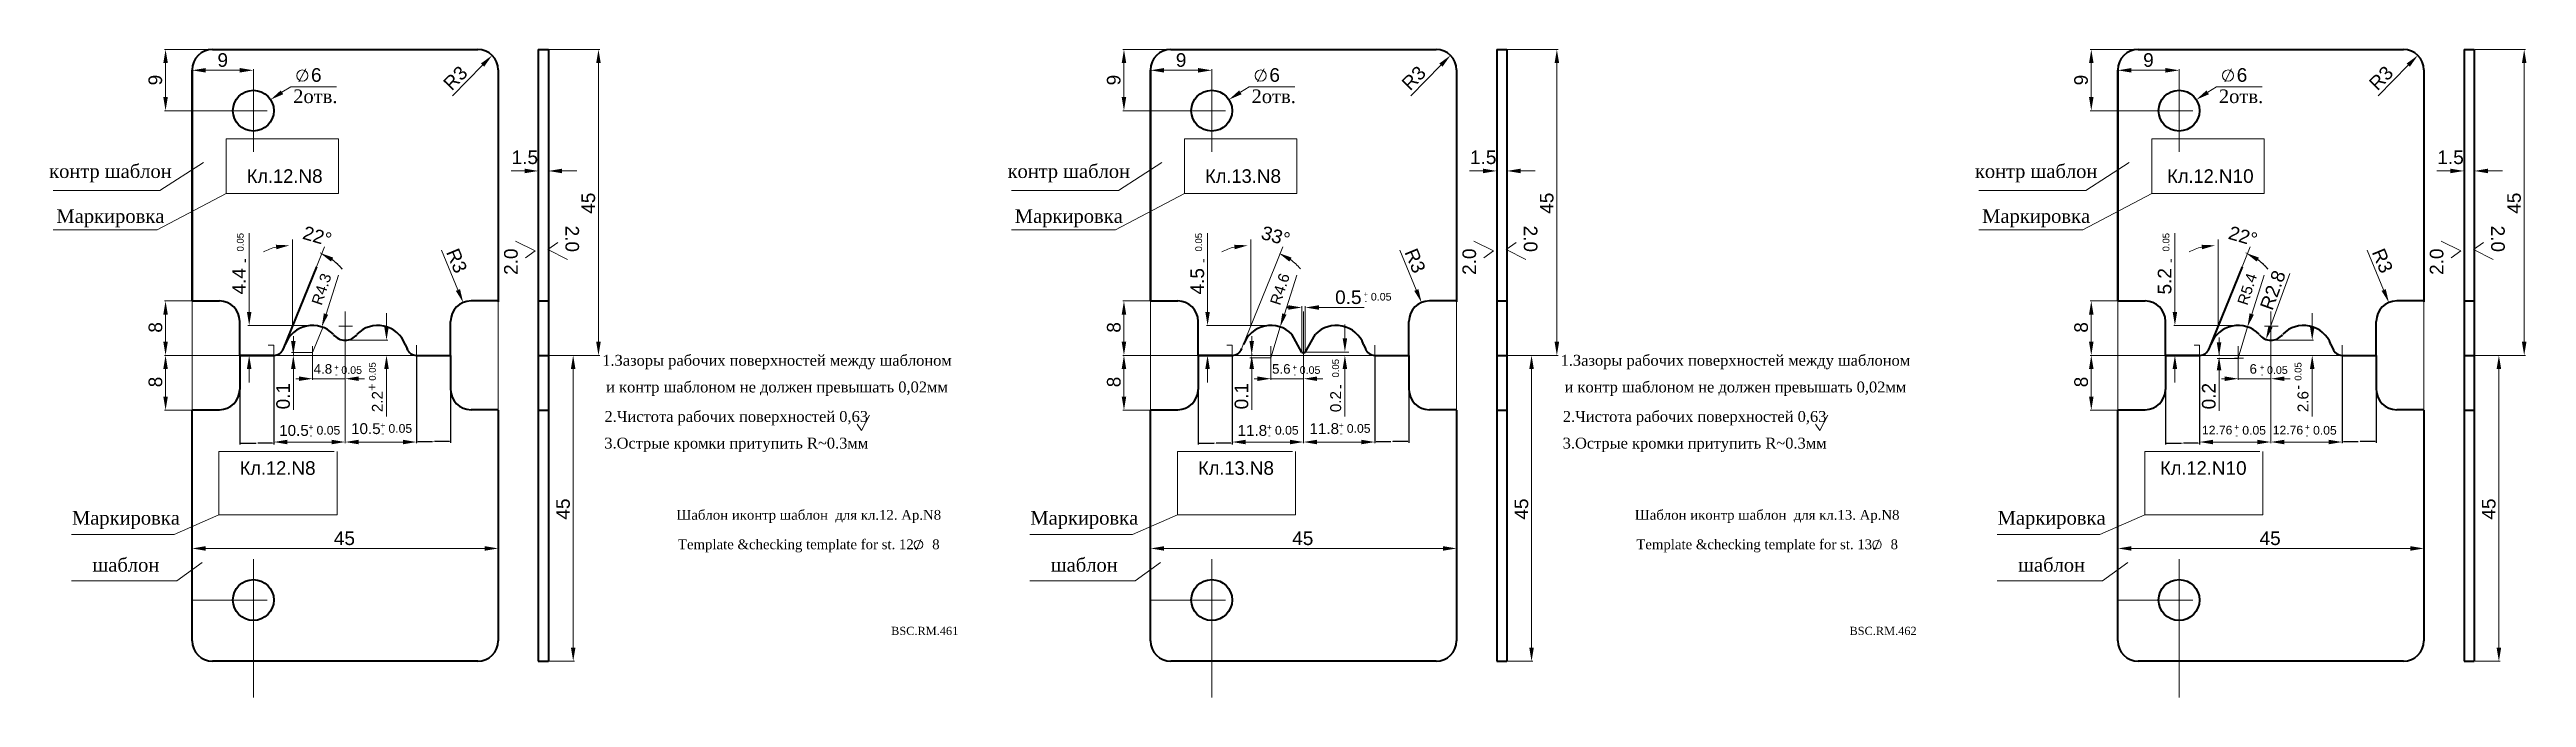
# Model space of a CAD drawing. Header units: millimetres. Extents: x 1526 to 31626, y -4643 to 9189.
# Drawn here: x 25784.5 to 26148.6, y -1146.5 to -1051.1 of the extents above; entities that cross this region are included whole.
import ezdxf

# ---------------------------------------------------------------- set-up
doc = ezdxf.new("R2010")
doc.units = ezdxf.units.MM
doc.styles.get("Standard").update_dxf_attribs({"font": 'arial.ttf'})
doc.dimstyles.get("Standard").update_dxf_attribs({"dimtxt": 0.18, "dimasz": 0.18, "dimexe": 0.18, "dimexo": 0.0625, "dimgap": 0.09, "dimtad": 0, "dimtih": 1, "dimtoh": 1, "dimdec": 4, "dimzin": 0, "dimdsep": 46, "dimtxsty": 'Standard', "dimcen": 0.09, "dimadec": 0, "dimazin": 0, "dimtfac": 1, "dimtdec": 4, "dimtofl": 0, "dimtmove": 0, "dimatfit": 3, "dimfxl": 1, "dimtolj": 1, "dimtzin": 0, "dimarcsym": 0})

msp = doc.modelspace()

# ---------------------------------------------------------------- texts
at = {"lineweight": 15}
for s, p in [('1.5', (25852.41871, -1067.97263)), ('1.5', (25993.32096, -1067.97263)), ('1.5', (26135.53987, -1067.97263)), ('45', (25826.27575, -1124.02534)), ('45', (25967.178, -1124.02534)), ('45', (26109.39691, -1124.02534))]:
    msp.add_text(s, height=2, dxfattribs=at).set_placement(p)
for s, rotation, p in [('45', 90, (25864.68395, -1075.28419)), ('45', 90, (26005.58619, -1075.28419)), ('45', 90, (26147.8051, -1075.28419)), ('R3', 292.5691608, (25842.74631, -1080.92195)), ('R3', 292.5691608, (25983.64856, -1080.92195)), ('R3', 292.5691608, (26125.86746, -1080.92195)), ('8', 90, (25801.03853, -1092.78419)), ('8', 90, (25941.94078, -1092.78419)), ('8', 90, (26084.15969, -1092.78419)), ('8', 90, (25801.03853, -1100.81544)), ('8', 90, (25941.94078, -1100.81544)), ('8', 90, (26084.15969, -1100.81544)), ('45', 90, (25860.96444, -1120.28419)), ('45', 90, (26001.86669, -1120.28419)), ('45', 90, (26144.0856, -1120.28419))]:
    msp.add_text(s, height=2, rotation=rotation, dxfattribs=at).set_placement(p)
at = {"lineweight": 15, "attachment_point": 5}
for s, insert, char_height in [('\\A1;9', (25809.94241, -1052.67733), 2), ('\\A1;9', (25950.84466, -1052.67733), 2), ('\\A1;9', (26093.06357, -1052.67733), 2), ('6', (25823.6928, -1054.881), 2), ('6', (25964.59505, -1054.881), 2), ('6', (26106.81396, -1054.881), 2), ('{\\fTimes New Roman CYR|b0|i0|c204|p18;2\\fTimes New Roman|b0|i0|c204|p18;отв.}', (25823.55562, -1058.01903), 2), ('{\\fTimes New Roman CYR|b0|i0|c204|p18;2\\fTimes New Roman|b0|i0|c204|p18;отв.}', (25964.45787, -1058.01903), 2), ('{\\fTimes New Roman CYR|b0|i0|c204|p18;2\\fTimes New Roman|b0|i0|c204|p18;отв.}', (26106.67678, -1058.01903), 2), ('{\\fTimes New Roman|b0|i0|c204|p18;контр шаблон}', (25793.4334, -1069.34427), 2), ('{\\fTxt|b0|i0|c204|p2;Кл.12.}N8', (25819.05679, -1069.75723), 2), ('{\\fTimes New Roman|b0|i0|c204|p18;контр шаблон}', (25934.33565, -1069.34427), 2), ('{\\fTxt|b0|i0|c204|p2;Кл.13.}N8', (25959.95904, -1069.75723), 2), ('{\\fTimes New Roman|b0|i0|c204|p18;контр шаблон}', (26076.55456, -1069.34427), 2), ('{\\fTxt|b0|i0|c204|p2;Кл.12.}N10', (26102.17795, -1069.75723), 2), ('{\\fTimes New Roman CYR|b0|i0|c204|p18;Маркировка}', (25793.4334, -1075.95212), 2), ('{\\fTimes New Roman CYR|b0|i0|c204|p18;Маркировка}', (25934.33565, -1075.95212), 2), ('{\\fTimes New Roman CYR|b0|i0|c204|p18;Маркировка}', (26076.55456, -1075.95212), 2), ('\\A1;0.5', (25975.428, -1087.57426), 2), ('+', (25978.01143, -1087.09343), 0.784), ('-', (25978.01143, -1088.12845), 0.784), ('0.05', (25980.26046, -1087.50127), 1.12), ('{\\fTimes New Roman|b0|i0|c204|p18;1.Зазоры рабочих поверхностей между шаблоном}', (25891.4317, -1097.10826), 1.6), ('{\\fTimes New Roman|b0|i0|c204|p18;1.Зазоры рабочих поверхностей между шаблоном}', (26032.33395, -1097.10826), 1.6), ('\\A1;4.8', (25824.67357, -1098.12293), 1.4), ('+', (25826.64902, -1097.87817), 0.784), ('-', (25826.64902, -1098.91318), 0.784), ('0.05', (25828.89804, -1098.28601), 1.12), ('5.6', (25965.57582, -1098.12293), 1.4), ('+', (25967.55127, -1097.87817), 0.784), ('-', (25967.55127, -1098.91318), 0.784), ('0.05', (25969.80029, -1098.28601), 1.12), ('6', (26108.46793, -1098.12293), 1.4), ('+', (26109.77018, -1097.87817), 0.784), ('-', (26109.77018, -1098.91318), 0.784), ('0.05', (26112.0192, -1098.28601), 1.12), ('{\\fTimes New Roman|b0|i0|c204|p18;и контр шаблоном не должен превышать 0,02мм}', (25891.4317, -1101.03167), 1.6), ('{\\fTimes New Roman|b0|i0|c204|p18;и контр шаблоном не должен превышать 0,02мм}', (26032.33395, -1101.03167), 1.6), ('\\A1;10.5', (25820.41614, -1107.17184), 1.6), ('+', (25822.90822, -1106.68093), 0.896), ('0.05', (25825.47853, -1107.14703), 1.28), ('\\A1;10.5', (25830.98478, -1106.90785), 1.6), ('+', (25833.47685, -1106.41694), 0.896), ('0.05', (25836.04716, -1106.88304), 1.28), ('{\\fTimes New Roman|b0|i0|c204|p18;2.Чистота рабочих поверхностей 0,63}', (25885.43902, -1105.36812), 1.6), ('11.8', (25961.31839, -1107.17184), 1.6), ('+', (25963.81046, -1106.68093), 0.896), ('0.05', (25966.38078, -1107.14703), 1.28), ('11.8', (25971.88703, -1106.90785), 1.6), ('+', (25974.3791, -1106.41694), 0.896), ('0.05', (25976.94941, -1106.88304), 1.28), ('{\\fTimes New Roman|b0|i0|c204|p18;2.Чистота рабочих поверхностей 0,63}', (26026.34127, -1105.36812), 1.6), ('12.76', (26103.1686, -1107.11944), 1.28), ('+', (26106.02937, -1106.68093), 0.896), ('0.05', (26108.59969, -1107.14703), 1.28), ('12.76', (26113.57247, -1107.11944), 1.28), ('+', (26116.43325, -1106.68093), 0.896), ('0.05', (26119.00356, -1107.14703), 1.28), ('-', (25822.90822, -1107.8638), 0.896), ('-', (25833.47685, -1107.59981), 0.896), ('{\\fTimes New Roman|b0|i0|c204|p18;3.Острые кромки притупить \\fTimes New Roman|b0|i0|c0|p18;R~0.3\\fTimes New Roman|b0|i0|c204|p18;мм}', (25885.43902, -1109.29153), 1.6), ('-', (25963.81046, -1107.8638), 0.896), ('-', (25974.3791, -1107.59981), 0.896), ('{\\fTimes New Roman|b0|i0|c204|p18;3.Острые кромки притупить \\fTimes New Roman|b0|i0|c0|p18;R~0.3\\fTimes New Roman|b0|i0|c204|p18;мм}', (26026.34127, -1109.29153), 1.6), ('-', (26106.02937, -1107.8638), 0.896), ('-', (26116.37211, -1107.8638), 0.896), ('{\\fTxt|b0|i0|c204|p2;Кл.12.}N8', (25818.02359, -1112.70845), 2), ('{\\fTxt|b0|i0|c204|p2;Кл.13.}N8', (25958.92584, -1112.70845), 2), ('{\\fTxt|b0|i0|c204|p2;Кл.12.}N10', (26101.14475, -1112.70845), 2), ('{\\fTimes New Roman CYR|b0|i0|c204|p18;Маркировка}', (25795.70643, -1120.34883), 2), ('{\\fTimes New Roman|b0|i0|c204|p18;Шаблон иконтр шаблон  для кл.12. Ар.\\fTimes New Roman|b0|i0|c0|p18;N\\fTimes New Roman|b0|i0|c204|p18;8}', (25896.1013, -1119.81898), 1.44), ('{\\fTimes New Roman CYR|b0|i0|c204|p18;Маркировка}', (25936.60868, -1120.34883), 2), ('{\\fTimes New Roman|b0|i0|c204|p18;Шаблон иконтр шаблон  для кл.13. Ар.\\fTimes New Roman|b0|i0|c0|p18;N\\fTimes New Roman|b0|i0|c204|p18;8}', (26037.00355, -1119.81898), 1.44), ('{\\fTimes New Roman CYR|b0|i0|c204|p18;Маркировка}', (26078.82759, -1120.34883), 2), ('{\\fTimes New Roman|b0|i0|c0|p18;Template &checking template for st. 12.    8}', (25896.1013, -1124.15543), 1.44), ('{\\fTimes New Roman|b0|i0|c0|p18;Template &checking template for st. 13.    8}', (26037.00355, -1124.15543), 1.44), ('{\\fTimes New Roman|b0|i0|c204|p18;шаблон}', (25795.70643, -1126.95669), 2), ('{\\fTimes New Roman|b0|i0|c204|p18;шаблон}', (25936.60868, -1126.95669), 2), ('{\\fTimes New Roman|b0|i0|c204|p18;шаблон}', (26078.82759, -1126.95669), 2), ('{\\fTimes New Roman|b0|i0|c0|p18;BSC.RM.461}', (25913.14742, -1136.66635), 1.2), ('{\\fTimes New Roman|b0|i0|c0|p18;BSC.RM.462}', (26054.04967, -1136.66635), 1.2)]:
    msp.add_mtext(s, dxfattribs=dict(at, insert=insert, char_height=char_height))
for s, insert, char_height, rotation in [('\\A1;9', (25800.03853, -1055.61753), 2, 90), ('\\A1;R3', (25844.15155, -1055.32085), 2, 45.4314381), ('\\A1;9', (25940.94078, -1055.61753), 2, 90), ('\\A1;R3', (25985.0538, -1055.32085), 2, 45.4314381), ('\\A1;9', (26083.15969, -1055.61753), 2, 90), ('\\A1;R3', (26127.27271, -1055.32085), 2, 45.4314381), ('\\A1;22°', (25823.84983, -1078.56516), 2, 343.9293277), ('2.0', (25861.30979, -1078.96967), 2, 270), ('33°', (25964.75208, -1078.56516), 2, 344), ('2.0', (26002.21204, -1078.96967), 2, 270), ('\\A1;22°', (26106.97099, -1078.56516), 2, 343.9293277), ('2.0', (26144.43094, -1078.96967), 2, 270), ('0.05', (25812.52805, -1079.47282), 1, 90), ('2.0', (25852.32019, -1082.33608), 2, 90), ('0.05', (25953.4303, -1079.47282), 1, 90), ('2.0', (25993.22244, -1082.33608), 2, 90), ('0.05', (26095.64921, -1079.47282), 1, 90), ('2.0', (26135.44135, -1082.33608), 2, 90), ('\\A1;4.4', (25812.33034, -1085.21753), 2, 90), ('-', (25813.10489, -1082.18848), 1.4, 90), ('\\A1;R4.3', (25824.46718, -1086.3769), 1.6, 71.6491512), ('4.5', (25953.23259, -1085.21753), 2, 90), ('-', (25954.00714, -1082.18848), 1.4, 90), ('R4.6', (25965.36943, -1086.3769), 1.6, 72), ('5.2', (26095.4515, -1085.21753), 2, 90), ('-', (26096.22605, -1082.18848), 1.4, 90), ('R5.4', (26107.58833, -1086.3769), 1.6, 72), ('R2.8', (26111.35875, -1086.52338), 2, 70), ('0.05', (25831.94772, -1098.48597), 1, 90), ('0.05', (25973.56199, -1098.01421), 1, 90), ('0.05', (26115.06887, -1098.48597), 1, 90), ('\\A1;0.1', (25818.82446, -1102.11753), 2, 90), ('+', (25831.86442, -1100.80539), 1.4, 90), ('\\A1;2.2', (25832.67399, -1102.92209), 1.6, 90), ('\\A1;0.1', (25959.72671, -1102.11753), 2, 90), ('0.2', (25973.57624, -1102.92209), 1.6, 90), ('-', (25974.13883, -1100.72987), 1.4, 90), ('0.2', (26101.94562, -1102.11753), 2, 90), ('2.6', (26115.79515, -1102.92209), 1.6, 90), ('-', (26114.98558, -1100.80539), 1.4, 90)]:
    msp.add_mtext(s, dxfattribs=dict(at, insert=insert, char_height=char_height, rotation=rotation))

# ---------------------------------------------------------------- blocks, each defined once
blk = doc.blocks.new('*D2280')
at = {"color": 0, "lineweight": -2, "transparency": 16777216}
for p, q in [((25817.44, -1096.24), (25817.44, -1109.23)), ((25812.44, -1101.24), (25812.44, -1109.23)), ((25812.62, -1109.05), (25814.79, -1109.05)), ((25817.26, -1109.05), (25815.09, -1109.05))]:
    blk.add_line(p, q, dxfattribs=at)
at = {"color": 0, "transparency": 16777216}
for points in [[(25812.62, -1109.02), (25812.62, -1109.08), (25812.44, -1109.05)], [(25817.26, -1109.02), (25817.26, -1109.08), (25817.44, -1109.05)]]:
    blk.add_solid(points, dxfattribs=at)
at = {"layer": 'Defpoints', "color": 0, "transparency": 16777216}
for p in [(25817.44, -1096.18), (25812.44, -1101.18), (25817.44, -1109.05)]:
    blk.add_point(p, dxfattribs=at)
at = {"color": 0, "lineweight": 15, "transparency": 16777216, "insert": (25814.94, -1109.05), "char_height": 0.18, "attachment_point": 5}
blk.add_mtext('\\A1;5', dxfattribs=at)
blk = doc.blocks.new('*D2281')
at = {"color": 0, "lineweight": -2, "transparency": 16777216}
for p, q in [((25838.43, -1096.24), (25838.43, -1108.97)), ((25843.44, -1096.18), (25843.44, -1108.97)), ((25838.61, -1108.79), (25840.78, -1108.79)), ((25843.26, -1108.79), (25841.08, -1108.79))]:
    blk.add_line(p, q, dxfattribs=at)
at = {"color": 0, "transparency": 16777216}
for points in [[(25838.61, -1108.76), (25838.61, -1108.82), (25838.43, -1108.79)], [(25843.26, -1108.76), (25843.26, -1108.82), (25843.44, -1108.79)]]:
    blk.add_solid(points, dxfattribs=at)
at = {"layer": 'Defpoints', "color": 0, "transparency": 16777216}
for p in [(25843.44, -1096.12), (25838.43, -1096.18), (25843.44, -1108.79)]:
    blk.add_point(p, dxfattribs=at)
at = {"color": 0, "lineweight": 15, "transparency": 16777216, "insert": (25840.93, -1108.79), "char_height": 0.18, "attachment_point": 5}
blk.add_mtext('\\A1;5', dxfattribs=at)
blk = doc.blocks.new('*D2282')
at = {"color": 0, "lineweight": -2, "transparency": 16777216}
for p, q in [((25979.33, -1096.24), (25979.33, -1108.97)), ((25984.34, -1096.18), (25984.34, -1108.97)), ((25979.51, -1108.79), (25981.69, -1108.79)), ((25984.16, -1108.79), (25981.99, -1108.79))]:
    blk.add_line(p, q, dxfattribs=at)
at = {"color": 0, "transparency": 16777216}
for points in [[(25979.51, -1108.76), (25979.51, -1108.82), (25979.33, -1108.79)], [(25984.16, -1108.76), (25984.16, -1108.82), (25984.34, -1108.79)]]:
    blk.add_solid(points, dxfattribs=at)
at = {"layer": 'Defpoints', "color": 0, "transparency": 16777216}
for p in [(25984.34, -1096.12), (25979.33, -1096.18), (25984.34, -1108.79)]:
    blk.add_point(p, dxfattribs=at)
at = {"color": 0, "lineweight": 15, "transparency": 16777216, "insert": (25981.84, -1108.79), "char_height": 0.18, "attachment_point": 5}
blk.add_mtext('\\A1;5', dxfattribs=at)
blk = doc.blocks.new('*D2283')
at = {"color": 0, "lineweight": -2, "transparency": 16777216}
for p, q in [((25958.34, -1096.24), (25958.34, -1109.23)), ((25953.34, -1101.24), (25953.34, -1109.23)), ((25953.52, -1109.05), (25955.69, -1109.05)), ((25958.16, -1109.05), (25955.99, -1109.05))]:
    blk.add_line(p, q, dxfattribs=at)
at = {"color": 0, "transparency": 16777216}
for points in [[(25953.52, -1109.02), (25953.52, -1109.08), (25953.34, -1109.05)], [(25958.16, -1109.02), (25958.16, -1109.08), (25958.34, -1109.05)]]:
    blk.add_solid(points, dxfattribs=at)
at = {"layer": 'Defpoints', "color": 0, "transparency": 16777216}
for p in [(25958.34, -1096.18), (25953.34, -1101.18), (25958.34, -1109.05)]:
    blk.add_point(p, dxfattribs=at)
at = {"color": 0, "lineweight": 15, "transparency": 16777216, "insert": (25955.84, -1109.05), "char_height": 0.18, "attachment_point": 5}
blk.add_mtext('\\A1;5', dxfattribs=at)
blk = doc.blocks.new('*D2284')
at = {"color": 0, "lineweight": -2, "transparency": 16777216}
for p, q in [((26121.55, -1096.24), (26121.55, -1108.97)), ((26126.56, -1096.18), (26126.56, -1108.97)), ((26121.73, -1108.79), (26123.91, -1108.79)), ((26126.38, -1108.79), (26124.21, -1108.79))]:
    blk.add_line(p, q, dxfattribs=at)
at = {"color": 0, "transparency": 16777216}
for points in [[(26121.73, -1108.76), (26121.73, -1108.82), (26121.55, -1108.79)], [(26126.38, -1108.76), (26126.38, -1108.82), (26126.56, -1108.79)]]:
    blk.add_solid(points, dxfattribs=at)
at = {"layer": 'Defpoints', "color": 0, "transparency": 16777216}
for p in [(26126.56, -1096.12), (26121.55, -1096.18), (26126.56, -1108.79)]:
    blk.add_point(p, dxfattribs=at)
at = {"color": 0, "lineweight": 15, "transparency": 16777216, "insert": (26124.06, -1108.79), "char_height": 0.18, "attachment_point": 5}
blk.add_mtext('\\A1;5', dxfattribs=at)
blk = doc.blocks.new('*D2285')
at = {"color": 0, "lineweight": -2, "transparency": 16777216}
for p, q in [((26100.56, -1096.24), (26100.56, -1109.23)), ((26095.56, -1101.24), (26095.56, -1109.23)), ((26095.74, -1109.05), (26097.91, -1109.05)), ((26100.38, -1109.05), (26098.21, -1109.05))]:
    blk.add_line(p, q, dxfattribs=at)
at = {"color": 0, "transparency": 16777216}
for points in [[(26095.74, -1109.02), (26095.74, -1109.08), (26095.56, -1109.05)], [(26100.38, -1109.02), (26100.38, -1109.08), (26100.56, -1109.05)]]:
    blk.add_solid(points, dxfattribs=at)
at = {"layer": 'Defpoints', "color": 0, "transparency": 16777216}
for p in [(26100.56, -1096.18), (26095.56, -1101.18), (26100.56, -1109.05)]:
    blk.add_point(p, dxfattribs=at)
at = {"color": 0, "lineweight": 15, "transparency": 16777216, "insert": (26098.06, -1109.05), "char_height": 0.18, "attachment_point": 5}
blk.add_mtext('\\A1;5', dxfattribs=at)

# ---------------------------------------------------------------- dimensions: what is measured, and where the dimension line sits
at = {"lineweight": 15}
for base, p1, p2, picture, middle in [((25843.44241, -1108.78703), (25838.42613, -1096.17994), (25843.44241, -1096.11753), '*D2281', (25840.93427, -1108.78703)), ((25984.34466, -1108.78703), (25979.32838, -1096.17994), (25984.34466, -1096.11753), '*D2282', (25981.83652, -1108.78703)), ((26126.56357, -1108.78703), (26121.54729, -1096.17994), (26126.56357, -1096.11753), '*D2284', (26124.05543, -1108.78703)), ((25817.44241, -1109.0486), (25812.44241, -1101.18003), (25817.44241, -1096.18003), '*D2280', (25814.94241, -1109.0486)), ((25958.34466, -1109.0486), (25953.34466, -1101.18003), (25958.34466, -1096.18003), '*D2283', (25955.84466, -1109.0486)), ((26100.56357, -1109.0486), (26095.56357, -1101.18003), (26100.56357, -1096.18003), '*D2285', (26098.06357, -1109.0486))]:
    dim = msp.add_linear_dim(base=base, p1=p1, p2=p2, dimstyle='Standard', override={"dimdec": 0}, dxfattribs=at)
    dim.commit()
    dim.dimension.update_dxf_attribs({"geometry": picture, "text_midpoint": middle})

# ---------------------------------------------------------------- linework, layer by layer
at = {"lineweight": 15}
for p, q in [((25814.37991, -1051.11753), (25801.35853, -1051.11753)), ((25857.90239, -1051.11753), (25865.36395, -1051.11753)), ((25955.28216, -1051.11753), (25942.26078, -1051.11753)), ((25998.80464, -1051.11753), (26006.26619, -1051.11753)), ((26097.50107, -1051.11753), (26084.47969, -1051.11753)), ((26141.02355, -1051.11753), (26148.4851, -1051.11753)), ((25801.53853, -1058.11753), (25801.53853, -1053.11753)), ((25805.44241, -1065.48323), (25805.44241, -1053.99733)), ((25812.44241, -1054.17733), (25807.44241, -1054.17733)), ((25814.44241, -1065.48323), (25814.44241, -1053.99733)), ((25814.44241, -1065.54573), (25814.44241, -1053.99733)), ((25822.14431, -1053.95804), (25821.1534, -1055.8622)), ((25843.69968, -1057.91705), (25848.14418, -1053.40512)), ((25865.18395, -1053.11753), (25865.18395, -1094.11753)), ((25942.44078, -1058.11753), (25942.44078, -1053.11753)), ((25946.34466, -1065.48323), (25946.34466, -1053.99733)), ((25953.34466, -1054.17733), (25948.34466, -1054.17733)), ((25955.34466, -1065.54573), (25955.34466, -1053.99733)), ((25955.34466, -1065.48323), (25955.34466, -1053.99733)), ((25963.04656, -1053.95804), (25962.05565, -1055.8622)), ((25984.60193, -1057.91705), (25989.04643, -1053.40512)), ((26006.08619, -1053.11753), (26006.08619, -1094.11753)), ((26084.65969, -1058.11753), (26084.65969, -1053.11753)), ((26088.56357, -1065.48323), (26088.56357, -1053.99733)), ((26095.56357, -1054.17733), (26090.56357, -1054.17733)), ((26097.56357, -1065.54573), (26097.56357, -1053.99733)), ((26097.56357, -1065.48323), (26097.56357, -1053.99733)), ((26105.26547, -1053.95804), (26104.27456, -1055.8622)), ((26126.82084, -1057.91705), (26131.26533, -1053.40512)), ((26148.3051, -1053.11753), (26148.3051, -1094.11753)), ((25814.44241, -1062.11753), (25814.44241, -1058.11753)), ((25819.93559, -1056.59603), (25818.65173, -1057.41907)), ((25819.9034, -1056.59603), (25826.48882, -1056.59603)), ((25820.34283, -1056.59603), (25826.67177, -1056.59603)), ((25955.34466, -1062.11753), (25955.34466, -1058.11753)), ((25960.83784, -1056.59603), (25959.55398, -1057.41907)), ((25960.80565, -1056.59603), (25967.39107, -1056.59603)), ((25961.24508, -1056.59603), (25967.57402, -1056.59603)), ((26097.56357, -1062.11753), (26097.56357, -1058.11753)), ((26103.05674, -1056.59603), (26101.77289, -1057.41907)), ((26103.02455, -1056.59603), (26109.60998, -1056.59603)), ((26103.46399, -1056.59603), (26109.79293, -1056.59603)), ((25814.37991, -1060.11753), (25801.35853, -1060.11753)), ((25808.44241, -1060.11753), (25802.54007, -1060.11753)), ((25805.44241, -1060.11753), (25814.44241, -1060.11753)), ((25808.44241, -1060.11753), (25816.45385, -1060.11753)), ((25812.44241, -1060.11753), (25816.44241, -1060.11753)), ((25814.44241, -1060.11753), (25814.44241, -1066.15413)), ((25955.28216, -1060.11753), (25942.26078, -1060.11753)), ((25949.34466, -1060.11753), (25943.44232, -1060.11753)), ((25946.34466, -1060.11753), (25955.34466, -1060.11753)), ((25949.34466, -1060.11753), (25957.3561, -1060.11753)), ((25953.34466, -1060.11753), (25957.34466, -1060.11753)), ((25955.34466, -1060.11753), (25955.34466, -1066.15413)), ((26097.50107, -1060.11753), (26084.47969, -1060.11753)), ((26091.56357, -1060.11753), (26085.66122, -1060.11753)), ((26088.56357, -1060.11753), (26097.56357, -1060.11753)), ((26091.56357, -1060.11753), (26099.57501, -1060.11753)), ((26095.56357, -1060.11753), (26099.56357, -1060.11753)), ((26097.56357, -1060.11753), (26097.56357, -1066.15413)), ((25810.42416, -1064.23633), (25810.42416, -1072.28975)), ((25825.92223, -1064.23633), (25810.42416, -1064.23633)), ((25825.92223, -1064.23633), (25826.95543, -1064.23633)), ((25826.95543, -1072.28975), (25826.95543, -1064.23633)), ((25966.82448, -1064.23633), (25951.32641, -1064.23633)), ((25951.32641, -1064.23633), (25951.32641, -1072.28975)), ((25966.82448, -1064.23633), (25967.85768, -1064.23633)), ((25967.85768, -1072.28975), (25967.85768, -1064.23633)), ((26109.04339, -1064.23633), (26093.54531, -1064.23633)), ((26093.54531, -1064.23633), (26093.54531, -1072.28975)), ((26109.04339, -1064.23633), (26110.07658, -1064.23633)), ((26110.07658, -1072.28975), (26110.07658, -1064.23633)), ((25807.11793, -1067.74678), (25800.71197, -1071.87671)), ((25854.33989, -1068.98582), (25852.33989, -1068.98582)), ((25856.33989, -1071.0852), (25856.33989, -1068.80582)), ((25857.83989, -1071.0852), (25857.83989, -1068.80582)), ((25859.83989, -1068.98582), (25862.00656, -1068.98582)), ((25948.02018, -1067.74678), (25941.61422, -1071.87671)), ((25995.24214, -1068.98582), (25993.24214, -1068.98582)), ((25997.24214, -1071.0852), (25997.24214, -1068.80582)), ((25998.74214, -1071.0852), (25998.74214, -1068.80582)), ((26000.74214, -1068.98582), (26002.90881, -1068.98582)), ((26090.23909, -1067.74678), (26083.83313, -1071.87671)), ((26137.46105, -1068.98582), (26135.46105, -1068.98582)), ((26139.46105, -1071.0852), (26139.46105, -1068.80582)), ((26140.96105, -1071.0852), (26140.96105, -1068.80582)), ((26142.96105, -1068.98582), (26145.12772, -1068.98582)), ((25800.71197, -1071.87671), (25785.00726, -1071.87671)), ((25810.42416, -1072.28975), (25800.2987, -1077.65864)), ((25810.42416, -1072.28975), (25826.95543, -1072.28975)), ((25941.61422, -1071.87671), (25925.90951, -1071.87671)), ((25951.32641, -1072.28975), (25941.20095, -1077.65864)), ((25951.32641, -1072.28975), (25967.85768, -1072.28975)), ((26083.83313, -1071.87671), (26068.12842, -1071.87671)), ((26093.54531, -1072.28975), (26083.41985, -1077.65864)), ((26093.54531, -1072.28975), (26110.07658, -1072.28975)), ((25800.2987, -1077.65864), (25785.00726, -1077.65864)), ((25941.20095, -1077.65864), (25925.90951, -1077.65864)), ((26083.41985, -1077.65864), (26068.12842, -1077.65864)), ((25813.83034, -1082.71753), (25813.83034, -1078.13357)), ((25820.20852, -1082.39088), (25820.20852, -1079.05769)), ((25823.72721, -1083.07387), (25824.89964, -1080.172)), ((25842.0927, -1080.65214), (25844.52342, -1086.50044)), ((25855.88516, -1080.75613), (25852.99419, -1079.30966)), ((25854.43968, -1081.78933), (25855.88516, -1080.75613)), ((25859.19031, -1079.51642), (25857.74482, -1080.54961)), ((25857.74482, -1080.54961), (25860.63579, -1081.99609)), ((25954.73259, -1082.71753), (25954.73259, -1078.13357)), ((25961.11077, -1082.39088), (25961.11077, -1079.05769)), ((25964.62946, -1083.07387), (25965.80189, -1080.172)), ((25982.99495, -1080.65214), (25985.42567, -1086.50044)), ((25996.78741, -1080.75613), (25993.89644, -1079.30966)), ((25995.34192, -1081.78933), (25996.78741, -1080.75613)), ((26000.09255, -1079.51642), (25998.64707, -1080.54961)), ((25998.64707, -1080.54961), (26001.53804, -1081.99609)), ((26096.9515, -1082.71753), (26096.9515, -1078.13357)), ((26103.32967, -1082.39088), (26103.32967, -1079.05769)), ((26106.84836, -1083.07387), (26108.0208, -1080.172)), ((26125.21386, -1080.65214), (26127.64458, -1086.50044)), ((26139.00632, -1080.75613), (26136.11535, -1079.30966)), ((26137.56083, -1081.78933), (26139.00632, -1080.75613)), ((26142.31146, -1079.51642), (26140.86598, -1080.54961)), ((26140.86598, -1080.54961), (26143.75695, -1081.99609)), ((25813.83034, -1089.71753), (25813.83034, -1082.71753)), ((25820.20852, -1091.78294), (25820.20852, -1082.39088)), ((25826.94226, -1084.33832), (25825.12587, -1090.03791)), ((25954.73259, -1089.71753), (25954.73259, -1082.71753)), ((25964.62946, -1083.07387), (25959.74278, -1095.16881)), ((25961.11077, -1091.78294), (25961.11077, -1082.39088)), ((25967.84451, -1084.33832), (25966.02812, -1090.03791)), ((26096.9515, -1089.71753), (26096.9515, -1082.71753)), ((26103.32967, -1091.78294), (26103.32967, -1082.39088)), ((26110.06342, -1084.33832), (26108.24703, -1090.03791)), ((26113.84584, -1084.05514), (26111.0132, -1091.89227)), ((25805.37991, -1088.11753), (25801.35853, -1088.11753)), ((25805.44241, -1088.11753), (25805.44241, -1104.18003)), ((25826.48693, -1086.59428), (25826.48693, -1086.59428)), ((25850.44241, -1088.11753), (25850.44241, -1104.11753)), ((25946.28216, -1088.11753), (25942.26078, -1088.11753)), ((25946.34466, -1088.11753), (25946.34466, -1104.18003)), ((25967.38918, -1086.59428), (25967.38918, -1086.59428)), ((25991.34466, -1088.11753), (25991.34466, -1104.11753)), ((26088.50107, -1088.11753), (26084.47969, -1088.11753)), ((26088.56357, -1088.11753), (26088.56357, -1104.18003)), ((26109.60809, -1086.59428), (26109.60809, -1086.59428)), ((26133.56357, -1088.11753), (26133.56357, -1104.11753)), ((25801.53853, -1090.11753), (25801.53853, -1094.11753)), ((25823.07991, -1091.71753), (25813.65034, -1091.71753)), ((25824.67245, -1091.99895), (25823.14241, -1095.71753)), ((25827.94241, -1091.81753), (25827.00833, -1091.81753)), ((25827.00833, -1091.81753), (25829.03464, -1091.81753)), ((25827.94241, -1089.67579), (25827.94241, -1096.11753)), ((25827.94241, -1096.11753), (25827.94241, -1091.81753)), ((25834.02163, -1091.89747), (25834.02163, -1089.89747)), ((25942.44078, -1090.11753), (25942.44078, -1094.11753)), ((25963.98216, -1091.71753), (25954.55259, -1091.71753)), ((25965.39845, -1091.9362), (25964.04466, -1096.48655)), ((25968.59466, -1095.63166), (25968.59466, -1088.89426)), ((25968.84466, -1089.67579), (25968.84466, -1096.11753)), ((25968.84466, -1096.11753), (25968.84466, -1091.81753)), ((25969.09466, -1095.63166), (25969.09466, -1088.89426)), ((25971.09466, -1089.07426), (25977.76133, -1089.07426)), ((25974.92388, -1093.59814), (25974.92388, -1091.59814)), ((26084.65969, -1090.11753), (26084.65969, -1094.11753)), ((26106.20107, -1091.71753), (26096.7715, -1091.71753)), ((26107.61736, -1091.9362), (26106.26357, -1096.5132)), ((26110.12949, -1091.81753), (26112.15579, -1091.81753)), ((26111.06357, -1091.81753), (26110.12949, -1091.81753)), ((26111.06357, -1089.67579), (26111.06357, -1096.11753)), ((26111.06357, -1096.11753), (26111.06357, -1091.81753)), ((26117.14279, -1091.89747), (26117.14279, -1089.89747)), ((25805.37991, -1096.11753), (25801.35853, -1096.11753)), ((25812.37991, -1096.11753), (25801.35853, -1096.11753)), ((25823.07991, -1096.11753), (25813.65034, -1096.11753)), ((25817.44241, -1094.61753), (25816.64251, -1094.61753)), ((25817.44241, -1096.11753), (25817.44241, -1094.61753)), ((25817.44241, -1096.11753), (25838.44241, -1096.11753)), ((25827.94241, -1096.11753), (25817.44241, -1096.11753)), ((25817.44241, -1096.11753), (25817.44241, -1099.36869)), ((25823.14241, -1095.71753), (25820.04251, -1095.71753)), ((25823.07991, -1096.11753), (25820.14446, -1096.11753)), ((25820.32446, -1094.01753), (25820.32446, -1093.31331)), ((25820.33348, -1096.14282), (25820.33348, -1095.82464)), ((25823.14241, -1096.11753), (25823.14241, -1094.75125)), ((25823.14241, -1097.01753), (25823.14241, -1095.01753)), ((25823.14241, -1096.11753), (25823.14241, -1095.71753)), ((25823.14241, -1096.11753), (25823.14241, -1096.01753)), ((25823.14241, -1096.08003), (25823.14241, -1099.7344)), ((25827.94241, -1096.11753), (25823.14241, -1096.11753)), ((25823.14241, -1096.11753), (25823.14241, -1097.02923)), ((25825.94241, -1096.11753), (25829.94241, -1096.11753)), ((25827.94241, -1098.11753), (25827.94241, -1094.11753)), ((25827.94241, -1096.11753), (25827.94241, -1096.01753)), ((25827.94241, -1096.08003), (25827.94241, -1109.0486)), ((25827.94241, -1096.11753), (25827.94241, -1096.11753)), ((25827.94241, -1096.11753), (25838.44241, -1096.11753)), ((25827.94241, -1096.11753), (25827.94241, -1096.21753)), ((25828.00491, -1093.89747), (25834.20163, -1093.89747)), ((25828.00491, -1096.11753), (25834.20163, -1096.11753)), ((25838.44241, -1096.11753), (25838.44241, -1094.61753)), ((25838.44241, -1096.11753), (25838.44241, -1098.86585)), ((25857.90239, -1096.11753), (25861.64444, -1096.11753)), ((25857.96489, -1096.11753), (25865.36395, -1096.11753)), ((25953.28216, -1096.11753), (25942.26078, -1096.11753)), ((25946.28216, -1096.11753), (25942.26078, -1096.11753)), ((25963.98216, -1096.11753), (25954.55259, -1096.11753)), ((25958.34466, -1094.61753), (25957.54476, -1094.61753)), ((25958.34466, -1096.11753), (25958.34466, -1094.61753)), ((25958.34466, -1096.11753), (25958.34466, -1099.36869)), ((25968.84466, -1096.11753), (25958.34466, -1096.11753)), ((25958.34466, -1096.11753), (25979.34466, -1096.11753)), ((25963.98216, -1096.11753), (25961.04671, -1096.11753)), ((25961.22671, -1094.01753), (25961.22671, -1093.31331)), ((25961.23573, -1096.14282), (25961.23573, -1095.82464)), ((25964.04466, -1096.11753), (25964.04466, -1094.75125)), ((25964.04466, -1097.01753), (25964.04466, -1095.01753)), ((25964.04466, -1096.11753), (25964.04466, -1095.71753)), ((25964.04466, -1096.11753), (25964.04466, -1096.01753)), ((25964.04466, -1096.08003), (25964.04466, -1099.7344)), ((25964.04466, -1096.11753), (25964.04466, -1097.02923)), ((25968.84466, -1096.11753), (25964.04466, -1096.11753)), ((25966.84466, -1096.11753), (25970.84466, -1096.11753)), ((25968.59466, -1095.69416), (25969.09466, -1095.69416)), ((25968.84466, -1095.69416), (25968.59466, -1095.69416)), ((25968.84466, -1098.11753), (25968.84466, -1094.11753)), ((25968.84466, -1095.69416), (25969.09466, -1095.69416)), ((25968.84466, -1096.11753), (25968.84466, -1096.01753)), ((25968.84466, -1096.08003), (25968.84466, -1109.0486)), ((25968.84466, -1096.11753), (25968.84466, -1096.21753)), ((25968.84466, -1096.11753), (25968.84466, -1096.11753)), ((25968.84466, -1096.11753), (25979.34466, -1096.11753)), ((25968.84466, -1096.11753), (25968.84466, -1096.11753)), ((25968.84466, -1096.11753), (25968.84466, -1096.11753)), ((25968.90716, -1096.11753), (25975.10388, -1096.11753)), ((25969.09466, -1095.63166), (25975.48333, -1095.63166)), ((25979.34466, -1096.11753), (25979.34466, -1094.61753)), ((25979.34466, -1096.11753), (25979.34466, -1098.86585)), ((25998.80464, -1096.11753), (26002.54669, -1096.11753)), ((25998.86714, -1096.11753), (26006.26619, -1096.11753)), ((26095.50107, -1096.11753), (26084.47969, -1096.11753)), ((26088.50107, -1096.11753), (26084.47969, -1096.11753)), ((26106.20107, -1096.11753), (26096.7715, -1096.11753)), ((26100.56357, -1094.61753), (26099.76367, -1094.61753)), ((26100.56357, -1096.11753), (26100.56357, -1094.61753)), ((26100.56357, -1096.11753), (26100.56357, -1099.36869)), ((26111.06357, -1096.11753), (26100.56357, -1096.11753)), ((26100.56357, -1096.11753), (26121.56357, -1096.11753)), ((26106.20107, -1096.11753), (26103.26562, -1096.11753)), ((26103.44562, -1094.20106), (26103.44562, -1093.49684)), ((26103.45464, -1096.14282), (26103.45464, -1095.82464)), ((26106.26357, -1096.11753), (26106.26357, -1094.75125)), ((26106.26357, -1097.01753), (26106.26357, -1095.01753)), ((26106.26357, -1096.11753), (26106.26357, -1095.71753)), ((26106.26357, -1096.11753), (26106.26357, -1096.01753)), ((26106.26357, -1096.08003), (26106.26357, -1099.7344)), ((26106.26357, -1096.11753), (26106.26357, -1097.02923)), ((26111.06357, -1096.11753), (26106.26357, -1096.11753)), ((26109.06357, -1096.11753), (26113.06357, -1096.11753)), ((26111.06357, -1098.11753), (26111.06357, -1094.11753)), ((26111.06357, -1096.11753), (26111.06357, -1096.01753)), ((26111.06357, -1096.08003), (26111.06357, -1109.0486)), ((26111.06357, -1096.11753), (26111.06357, -1096.21753)), ((26111.06357, -1096.11753), (26121.56357, -1096.11753)), ((26111.06357, -1096.11753), (26111.06357, -1096.11753)), ((26111.12607, -1093.89747), (26117.32279, -1093.89747)), ((26111.12607, -1096.11753), (26117.32279, -1096.11753)), ((26121.56357, -1096.11753), (26121.56357, -1094.61753)), ((26121.56357, -1096.11753), (26121.56357, -1098.86585)), ((26141.02355, -1096.11753), (26144.7656, -1096.11753)), ((26141.08605, -1096.11753), (26148.4851, -1096.11753)), ((25801.53853, -1098.11753), (25801.53853, -1102.18003)), ((25813.83034, -1098.11753), (25813.83034, -1100.11753)), ((25817.44241, -1096.18003), (25817.44241, -1109.0486)), ((25820.32446, -1098.11753), (25820.32446, -1104.11753)), ((25821.14241, -1099.5544), (25820.66641, -1099.5544)), ((25823.14241, -1099.5544), (25827.94241, -1099.5544)), ((25827.94241, -1096.18003), (25827.94241, -1099.7344)), ((25829.94241, -1099.5544), (25830.77439, -1099.5544)), ((25834.02163, -1098.11753), (25834.02163, -1105.11753)), ((25838.42613, -1096.17994), (25838.42613, -1109.0486)), ((25861.46444, -1098.11753), (25861.46444, -1139.11753)), ((25942.44078, -1098.11753), (25942.44078, -1102.18003)), ((25954.73259, -1098.11753), (25954.73259, -1100.11753)), ((25958.34466, -1096.18003), (25958.34466, -1109.0486)), ((25964.04466, -1096.48655), (25960.94476, -1096.48655)), ((25961.22671, -1098.11753), (25961.22671, -1104.11753)), ((25962.04466, -1099.5544), (25961.56866, -1099.5544)), ((25964.04466, -1099.5544), (25968.84466, -1099.5544)), ((25968.84466, -1096.18003), (25968.84466, -1099.7344)), ((25970.84466, -1099.5544), (25971.67664, -1099.5544)), ((25974.92388, -1098.11753), (25974.92388, -1105.11753)), ((25979.32838, -1096.17994), (25979.32838, -1109.0486)), ((26002.36669, -1098.11753), (26002.36669, -1139.11753)), ((26084.65969, -1098.11753), (26084.65969, -1102.18003)), ((26096.9515, -1098.11753), (26096.9515, -1100.11753)), ((26100.56357, -1096.18003), (26100.56357, -1109.0486)), ((26106.26357, -1096.57376), (26103.16367, -1096.57376)), ((26103.44562, -1098.30106), (26103.44562, -1104.30106)), ((26104.26357, -1099.5544), (26103.78757, -1099.5544)), ((26105.73253, -1096.5132), (26107.01778, -1096.5132)), ((26106.26357, -1099.5544), (26111.06357, -1099.5544)), ((26111.06357, -1096.18003), (26111.06357, -1099.7344)), ((26113.06357, -1099.5544), (26113.89555, -1099.5544)), ((26117.14279, -1098.11753), (26117.14279, -1105.11753)), ((26121.54729, -1096.17994), (26121.54729, -1109.0486)), ((26144.5856, -1098.11753), (26144.5856, -1139.11753)), ((25812.44241, -1101.18003), (25812.44241, -1107.98712)), ((25953.34466, -1101.18003), (25953.34466, -1107.98712)), ((26095.56357, -1101.18003), (26095.56357, -1107.98712)), ((25805.37991, -1104.18003), (25801.35853, -1104.18003)), ((25805.44241, -1104.18003), (25805.44241, -1124.70534)), ((25850.44241, -1104.23222), (25850.44241, -1124.70534)), ((25903.20495, -1106.25579), (25903.86498, -1107.18914)), ((25903.86498, -1107.18914), (25905.02314, -1104.92424)), ((25946.28216, -1104.18003), (25942.26078, -1104.18003)), ((25946.34466, -1104.18003), (25946.34466, -1124.70534)), ((25991.34466, -1104.23222), (25991.34466, -1124.70534)), ((26044.1072, -1106.25579), (26044.76723, -1107.18914)), ((26044.76723, -1107.18914), (26045.92539, -1104.92424)), ((26088.50107, -1104.18003), (26084.47969, -1104.18003)), ((26088.56357, -1104.18003), (26088.56357, -1124.70534)), ((26133.56357, -1104.23222), (26133.56357, -1124.70534)), ((25809.39096, -1110.28505), (25809.39096, -1119.57743)), ((25826.33551, -1110.28505), (25809.39096, -1110.28505)), ((25819.44241, -1108.8686), (25825.94241, -1108.8686)), ((25826.74879, -1119.57743), (25826.74879, -1110.28505)), ((25829.94241, -1108.8686), (25836.42613, -1108.8686)), ((25967.23776, -1110.28505), (25950.29321, -1110.28505)), ((25950.29321, -1110.28505), (25950.29321, -1119.57743)), ((25960.34466, -1108.8686), (25966.84466, -1108.8686)), ((25967.65104, -1119.57743), (25967.65104, -1110.28505)), ((25970.84466, -1108.8686), (25977.32838, -1108.8686)), ((26109.45667, -1110.28505), (26092.51212, -1110.28505)), ((26092.51212, -1110.28505), (26092.51212, -1119.57743)), ((26102.56357, -1108.8686), (26109.06357, -1108.8686)), ((26109.86995, -1119.57743), (26109.86995, -1110.28505)), ((26113.06357, -1108.8686), (26119.54729, -1108.8686)), ((25856.33989, -1141.05503), (25856.33989, -1111.13757)), ((25857.83989, -1141.05503), (25857.83989, -1111.13757)), ((25997.24214, -1141.05503), (25997.24214, -1111.13757)), ((25998.74214, -1141.05503), (25998.74214, -1111.13757)), ((26139.46105, -1141.05503), (26139.46105, -1111.13757)), ((26140.96105, -1141.05503), (26140.96105, -1111.13757)), ((25809.39096, -1119.57743), (25802.77837, -1122.46832)), ((25809.39096, -1119.57743), (25826.74879, -1119.57743)), ((25950.29321, -1119.57743), (25943.68061, -1122.46832)), ((25950.29321, -1119.57743), (25967.65104, -1119.57743)), ((26092.51212, -1119.57743), (26085.89952, -1122.46832)), ((26092.51212, -1119.57743), (26109.86995, -1119.57743)), ((25802.77837, -1122.46832), (25787.69357, -1122.46832)), ((25807.44241, -1124.52534), (25848.44241, -1124.52534)), ((25911.95311, -1124.75315), (25912.56329, -1123.18522)), ((25943.68061, -1122.46832), (25928.59582, -1122.46832)), ((25948.34466, -1124.52534), (25989.34466, -1124.52534)), ((26052.85536, -1124.75315), (26053.46554, -1123.18522)), ((26085.89952, -1122.46832), (26070.81473, -1122.46832)), ((26090.56357, -1124.52534), (26131.56357, -1124.52534)), ((25806.91129, -1126.59825), (25803.19164, -1129.28269)), ((25814.44241, -1132.11753), (25814.44241, -1126.08093)), ((25947.81354, -1126.59825), (25944.09389, -1129.28269)), ((25955.34466, -1132.11753), (25955.34466, -1126.08093)), ((26090.03245, -1126.59825), (26086.3128, -1129.28269)), ((26097.56357, -1132.11753), (26097.56357, -1126.08093)), ((25803.19164, -1129.28269), (25787.69357, -1129.28269)), ((25805.44241, -1132.11753), (25814.44241, -1132.11753)), ((25808.44241, -1132.11753), (25816.45385, -1132.11753)), ((25814.44241, -1132.11753), (25814.44241, -1146.4553)), ((25944.09389, -1129.28269), (25928.59582, -1129.28269)), ((25946.34466, -1132.11753), (25955.34466, -1132.11753)), ((25949.34466, -1132.11753), (25957.3561, -1132.11753)), ((25955.34466, -1132.11753), (25955.34466, -1146.4553)), ((26086.3128, -1129.28269), (26070.81473, -1129.28269)), ((26088.56357, -1132.11753), (26097.56357, -1132.11753)), ((26091.56357, -1132.11753), (26099.57501, -1132.11753)), ((26097.56357, -1132.11753), (26097.56357, -1146.4553)), ((25857.90239, -1141.11753), (25861.64444, -1141.11753)), ((25998.80464, -1141.11753), (26002.54669, -1141.11753)), ((26141.02355, -1141.11753), (26144.7656, -1141.11753))]:
    msp.add_line(p, q, dxfattribs=at)
at = {"lineweight": 40}
for p, q in [((25808.44241, -1051.11753), (25847.44241, -1051.11753)), ((25856.33989, -1051.11753), (25857.83989, -1051.11753)), ((25856.33989, -1051.11753), (25857.83989, -1051.11753)), ((25856.33989, -1051.11753), (25856.33989, -1141.11753)), ((25857.83989, -1051.11753), (25857.83989, -1141.11753)), ((25857.83989, -1051.11753), (25857.83989, -1141.11753)), ((25949.34466, -1051.11753), (25988.34466, -1051.11753)), ((25997.24214, -1051.11753), (25997.24214, -1141.11753)), ((25997.24214, -1051.11753), (25998.74214, -1051.11753)), ((25997.24214, -1051.11753), (25998.74214, -1051.11753)), ((25998.74214, -1051.11753), (25998.74214, -1141.11753)), ((25998.74214, -1051.11753), (25998.74214, -1141.11753)), ((26091.56357, -1051.11753), (26130.56357, -1051.11753)), ((26139.46105, -1051.11753), (26139.46105, -1141.11753)), ((26139.46105, -1051.11753), (26140.96105, -1051.11753)), ((26139.46105, -1051.11753), (26140.96105, -1051.11753)), ((26140.96105, -1051.11753), (26140.96105, -1141.11753)), ((26140.96105, -1051.11753), (26140.96105, -1141.11753)), ((25805.44241, -1054.11753), (25805.44241, -1088.11753)), ((25805.44241, -1088.11753), (25805.44241, -1054.17733)), ((25850.44241, -1054.11753), (25850.44241, -1088.25791)), ((25946.34466, -1054.11753), (25946.34466, -1088.11753)), ((25946.34466, -1088.11753), (25946.34466, -1054.17733)), ((25991.34466, -1054.11753), (25991.34466, -1088.25791)), ((26088.56357, -1054.11753), (26088.56357, -1088.11753)), ((26088.56357, -1088.11753), (26088.56357, -1054.17733)), ((26133.56357, -1054.11753), (26133.56357, -1088.25791)), ((25823.72721, -1083.07387), (25818.84053, -1095.16881)), ((26106.84836, -1083.07387), (26101.96169, -1095.16881)), ((25805.44241, -1088.11753), (25809.44241, -1088.11753)), ((25850.44241, -1088.11753), (25846.44241, -1088.11753)), ((25856.33989, -1088.11753), (25857.83989, -1088.11753)), ((25946.34466, -1088.11753), (25950.34466, -1088.11753)), ((25991.34466, -1088.11753), (25987.34466, -1088.11753)), ((25997.24214, -1088.11753), (25998.74214, -1088.11753)), ((26088.56357, -1088.11753), (26092.56357, -1088.11753)), ((26133.56357, -1088.11753), (26129.56357, -1088.11753)), ((26139.46105, -1088.11753), (26140.96105, -1088.11753)), ((25812.44241, -1096.11753), (25812.44241, -1091.11753)), ((25843.44241, -1096.11753), (25843.44241, -1091.11753)), ((25953.34466, -1096.11753), (25953.34466, -1091.11753)), ((25966.59466, -1089.07426), (25966.33522, -1089.07426)), ((25984.34466, -1096.11753), (25984.34466, -1091.11753)), ((26095.56357, -1096.11753), (26095.56357, -1091.11753)), ((26126.56357, -1096.11753), (26126.56357, -1091.11753)), ((25812.44241, -1096.11753), (25812.44241, -1101.11753)), ((25817.44241, -1096.11753), (25812.44241, -1096.11753)), ((25817.44241, -1096.11753), (25812.44241, -1096.11753)), ((25812.44241, -1096.11753), (25817.44241, -1096.11753)), ((25836.76503, -1094.49813), (25837.04429, -1095.16881)), ((25838.44241, -1096.11753), (25843.44241, -1096.11753)), ((25838.44241, -1096.11753), (25843.44241, -1096.11753)), ((25843.44241, -1096.11753), (25843.44241, -1101.11753)), ((25856.33989, -1096.11753), (25857.83989, -1096.11753)), ((25953.34466, -1096.11753), (25958.34466, -1096.11753)), ((25958.34466, -1096.11753), (25953.34466, -1096.11753)), ((25958.34466, -1096.11753), (25953.34466, -1096.11753)), ((25953.34466, -1096.11753), (25953.34466, -1101.11753)), ((25968.59466, -1095.69416), (25967.11181, -1093.00379)), ((25968.59466, -1095.69416), (25969.09466, -1095.69416)), ((25969.09466, -1095.69416), (25970.57752, -1093.00379)), ((25977.66728, -1094.49813), (25977.94654, -1095.16881)), ((25979.34466, -1096.11753), (25984.34466, -1096.11753)), ((25979.34466, -1096.11753), (25984.34466, -1096.11753)), ((25984.34466, -1096.11753), (25984.34466, -1101.11753)), ((25997.24214, -1096.11753), (25998.74214, -1096.11753)), ((26095.56357, -1096.11753), (26100.56357, -1096.11753)), ((26100.56357, -1096.11753), (26095.56357, -1096.11753)), ((26100.56357, -1096.11753), (26095.56357, -1096.11753)), ((26095.56357, -1096.11753), (26095.56357, -1101.11753)), ((26119.88619, -1094.49813), (26120.16545, -1095.16881)), ((26121.56357, -1096.11753), (26126.56357, -1096.11753)), ((26121.56357, -1096.11753), (26126.56357, -1096.11753)), ((26126.56357, -1096.11753), (26126.56357, -1101.11753)), ((26139.46105, -1096.11753), (26140.96105, -1096.11753)), ((25805.44241, -1104.11753), (25809.44241, -1104.11753)), ((25805.44241, -1104.11753), (25805.44241, -1104.11753)), ((25805.44241, -1104.11753), (25805.44241, -1104.11753)), ((25805.44241, -1138.11753), (25805.44241, -1104.11753)), ((25850.44241, -1104.11753), (25846.44241, -1104.11753)), ((25850.44241, -1104.16972), (25850.44241, -1138.11753)), ((25856.33989, -1104.16972), (25857.83989, -1104.16972)), ((25946.34466, -1138.11753), (25946.34466, -1104.11753)), ((25946.34466, -1104.11753), (25946.34466, -1104.11753)), ((25946.34466, -1104.11753), (25946.34466, -1104.11753)), ((25946.34466, -1104.11753), (25950.34466, -1104.11753)), ((25991.34466, -1104.11753), (25987.34466, -1104.11753)), ((25991.34466, -1104.16972), (25991.34466, -1138.11753)), ((25997.24214, -1104.16972), (25998.74214, -1104.16972)), ((26088.56357, -1138.11753), (26088.56357, -1104.11753)), ((26088.56357, -1104.11753), (26088.56357, -1104.11753)), ((26088.56357, -1104.11753), (26088.56357, -1104.11753)), ((26088.56357, -1104.11753), (26092.56357, -1104.11753)), ((26133.56357, -1104.11753), (26129.56357, -1104.11753)), ((26133.56357, -1104.16972), (26133.56357, -1138.11753)), ((26139.46105, -1104.16972), (26140.96105, -1104.16972)), ((25847.44241, -1141.11753), (25808.44241, -1141.11753)), ((25856.33989, -1141.11753), (25857.83989, -1141.11753)), ((25988.34466, -1141.11753), (25949.34466, -1141.11753)), ((25997.24214, -1141.11753), (25998.74214, -1141.11753)), ((26130.56357, -1141.11753), (26091.56357, -1141.11753)), ((26139.46105, -1141.11753), (26140.96105, -1141.11753))]:
    msp.add_line(p, q, dxfattribs=at)
at = {"lineweight": 15}
for centre, radius in [((25821.64123, -1054.9482), 0.82455), ((25962.54348, -1054.9482), 0.82455), ((26104.76239, -1054.9482), 0.82455), ((25912.25202, -1123.96918), 0.63224), ((26053.15427, -1123.96918), 0.63224)]:
    msp.add_circle(centre, radius, dxfattribs=at)
at = {"lineweight": 40}
for centre in [(25814.44241, -1060.11753), (25955.34466, -1060.11753), (26097.56357, -1060.11753), (25814.44241, -1132.11753), (25955.34466, -1132.11753), (26097.56357, -1132.11753)]:
    msp.add_circle(centre, 3, dxfattribs=at)
for centre, radius, start, end in [((25808.44241, -1054.11753), 3, 90, 180), ((25847.44241, -1054.11753), 3, 0, 90), ((25949.34466, -1054.11753), 3, 90, 180), ((25988.34466, -1054.11753), 3, 0, 90), ((26091.56357, -1054.11753), 3, 90, 180), ((26130.56357, -1054.11753), 3, 0, 90), ((25809.44241, -1091.11753), 3, 0, 90), ((25846.44241, -1091.11753), 3, 90, 180), ((25950.34466, -1091.11753), 3, 0, 90), ((25987.34466, -1091.11753), 3, 90, 180), ((26092.56357, -1091.11753), 3, 0, 90), ((26129.56357, -1091.11753), 3, 90, 180), ((25823.14241, -1096.01753), 4.3, 44.4967671, 159.3077847), ((25832.74241, -1096.01753), 4.3, 20.6922153, 135.5032329), ((25964.04466, -1096.01753), 4.3, 44.4967671, 159.3077847), ((25973.64466, -1096.01753), 4.3, 20.6922153, 135.5032329), ((26106.26357, -1096.01753), 4.3, 44.4967671, 159.3077847), ((26115.86357, -1096.01753), 4.3, 20.6922153, 135.5032329), ((25817.44241, -1094.61753), 1.5, 270.6218872, 340.4337194), ((25827.92227, -1091.80867), 2.0889, 216.2369972, 270.5526437), ((25827.96256, -1091.80867), 2.0889, 269.4473563, 323.7630028), ((25838.44241, -1094.61753), 1.5, 199.5662806, 269.3781128), ((25958.34466, -1094.61753), 1.5, 270.6218872, 340.4337194), ((25979.34466, -1094.61753), 1.5, 199.5662806, 269.3781128), ((26100.56357, -1094.61753), 1.5, 270.6218872, 340.4337194), ((26111.04342, -1091.80867), 2.0889, 216.2369972, 270.5526437), ((26111.08372, -1091.80867), 2.0889, 269.4473563, 323.7630028), ((26121.56357, -1094.61753), 1.5, 199.5662806, 269.3781128), ((25809.44241, -1101.11753), 3, 270, 0), ((25846.44241, -1101.11753), 3, 180, 270), ((25950.34466, -1101.11753), 3, 270, 0), ((25987.34466, -1101.11753), 3, 180, 270), ((26092.56357, -1101.11753), 3, 270, 0), ((26129.56357, -1101.11753), 3, 180, 270), ((25808.44241, -1138.11753), 3, 180, 270), ((25847.44241, -1138.11753), 3, 270, 0), ((25949.34466, -1138.11753), 3, 180, 270), ((25988.34466, -1138.11753), 3, 270, 0), ((26091.56357, -1138.11753), 3, 180, 270), ((26130.56357, -1138.11753), 3, 270, 0)]:
    msp.add_arc(centre, radius, start, end, dxfattribs=at)
at = {"lineweight": 15}
for centre, start, end in [((25819.77077, -1088.0784), 104.1045723, 118.2091446), ((25821.22397, -1088.60649), 39.5713081, 68), ((25960.67302, -1088.0784), 104.1045723, 118.2091446), ((26102.89193, -1088.0784), 104.1045723, 118.2091446), ((26104.34512, -1088.60649), 39.5713081, 68), ((25821.22397, -1088.60649), 39.7908554, 53.8954277), ((25962.12622, -1088.60649), 39.7908554, 53.8954277), ((26104.34512, -1088.60649), 39.7908554, 53.8954277)]:
    msp.add_arc(centre, 8.14498, start, end, dxfattribs=at)
for points in [[(25801.2052, -1053.11753), (25801.87186, -1053.11753), (25801.53853, -1051.11753)], [(25847.90671, -1053.1712), (25848.38165, -1053.63904), (25849.5477, -1051.98029)], [(25864.85061, -1053.11753), (25865.51728, -1053.11753), (25865.18395, -1051.11753)], [(25942.10745, -1053.11753), (25942.77411, -1053.11753), (25942.44078, -1051.11753)], [(25988.80896, -1053.1712), (25989.2839, -1053.63904), (25990.44995, -1051.98029)], [(26005.75286, -1053.11753), (26006.41953, -1053.11753), (26006.08619, -1051.11753)], [(26084.32636, -1053.11753), (26084.99302, -1053.11753), (26084.65969, -1051.11753)], [(26131.02786, -1053.1712), (26131.5028, -1053.63904), (26132.66886, -1051.98029)], [(26147.97177, -1053.11753), (26148.63844, -1053.11753), (26148.3051, -1051.11753)], [(25807.44241, -1053.844), (25807.44241, -1054.51066), (25805.44241, -1054.17733)], [(25812.44241, -1053.844), (25812.44241, -1054.51066), (25814.44241, -1054.17733)], [(25948.34466, -1053.844), (25948.34466, -1054.51066), (25946.34466, -1054.17733)], [(25953.34466, -1053.844), (25953.34466, -1054.51066), (25955.34466, -1054.17733)], [(26090.56357, -1053.844), (26090.56357, -1054.51066), (26088.56357, -1054.17733)], [(26095.56357, -1053.844), (26095.56357, -1054.51066), (26097.56357, -1054.17733)], [(25801.2052, -1058.11753), (25801.87186, -1058.11753), (25801.53853, -1060.11753)], [(25942.10745, -1058.11753), (25942.77411, -1058.11753), (25942.44078, -1060.11753)], [(26084.32636, -1058.11753), (26084.99302, -1058.11753), (26084.65969, -1060.11753)], [(25854.33989, -1068.65249), (25854.33989, -1069.31916), (25856.33989, -1068.98582)], [(25859.83989, -1068.65249), (25859.83989, -1069.31916), (25857.83989, -1068.98582)], [(25995.24214, -1068.65249), (25995.24214, -1069.31916), (25997.24214, -1068.98582)], [(26000.74214, -1068.65249), (26000.74214, -1069.31916), (25998.74214, -1068.98582)], [(26137.46105, -1068.65249), (26137.46105, -1069.31916), (26139.46105, -1068.98582)], [(26142.96105, -1068.65249), (26142.96105, -1069.31916), (26140.96105, -1068.98582)], [(25817.74497, -1079.84817), (25817.82682, -1080.50979), (25819.77077, -1079.93343)], [(25825.86161, -1082.3172), (25826.18535, -1081.73442), (25824.27513, -1081.0546)], [(25958.64722, -1079.84817), (25958.72907, -1080.50979), (25960.67302, -1079.93343)], [(25966.76386, -1082.3172), (25967.0876, -1081.73442), (25965.17738, -1081.0546)], [(26100.86613, -1079.84817), (26100.94798, -1080.50979), (26102.89193, -1079.93343)], [(26108.98277, -1082.3172), (26109.30651, -1081.73442), (26107.39629, -1081.0546)], [(25801.2052, -1090.11753), (25801.87186, -1090.11753), (25801.53853, -1088.11753)], [(25942.10745, -1090.11753), (25942.77411, -1090.11753), (25942.44078, -1088.11753)], [(25966.59466, -1088.74093), (25966.59466, -1089.4076), (25968.59466, -1089.07426)], [(25971.09466, -1088.74093), (25971.09466, -1089.4076), (25969.09466, -1089.07426)], [(26084.32636, -1090.11753), (26084.99302, -1090.11753), (26084.65969, -1088.11753)], [(25813.49701, -1089.71753), (25814.16368, -1089.71753), (25813.83034, -1091.71753)], [(25824.80949, -1089.93296), (25825.44226, -1090.14285), (25824.4962, -1091.9362)], [(25833.6883, -1091.89747), (25834.35496, -1091.89747), (25834.02163, -1093.89747)], [(25954.39926, -1089.71753), (25955.06593, -1089.71753), (25954.73259, -1091.71753)], [(25965.71174, -1089.93296), (25966.34451, -1090.14285), (25965.39845, -1091.9362)], [(26096.61817, -1089.71753), (26097.28484, -1089.71753), (26096.9515, -1091.71753)], [(26107.93065, -1089.93296), (26108.56341, -1090.14285), (26107.61736, -1091.9362)], [(26110.69972, -1091.77897), (26111.32669, -1092.00558), (26110.33337, -1093.77319)], [(26116.80946, -1091.89747), (26117.47612, -1091.89747), (26117.14279, -1093.89747)], [(25801.2052, -1094.11753), (25801.87186, -1094.11753), (25801.53853, -1096.11753)], [(25801.2052, -1098.11753), (25801.87186, -1098.11753), (25801.53853, -1096.11753)], [(25813.49701, -1098.11753), (25814.16368, -1098.11753), (25813.83034, -1096.11753)], [(25819.99113, -1094.01753), (25820.6578, -1094.01753), (25820.32446, -1096.01753)], [(25819.99113, -1098.11753), (25820.6578, -1098.11753), (25820.32446, -1096.11753)], [(25833.6883, -1098.11753), (25834.35496, -1098.11753), (25834.02163, -1096.11753)], [(25861.13111, -1098.11753), (25861.79778, -1098.11753), (25861.46444, -1096.11753)], [(25864.85061, -1094.11753), (25865.51728, -1094.11753), (25865.18395, -1096.11753)], [(25942.10745, -1094.11753), (25942.77411, -1094.11753), (25942.44078, -1096.11753)], [(25942.10745, -1098.11753), (25942.77411, -1098.11753), (25942.44078, -1096.11753)], [(25954.39926, -1098.11753), (25955.06593, -1098.11753), (25954.73259, -1096.11753)], [(25960.89338, -1094.01753), (25961.56005, -1094.01753), (25961.22671, -1096.01753)], [(25960.89338, -1098.11753), (25961.56005, -1098.11753), (25961.22671, -1096.11753)], [(25974.59055, -1093.59814), (25975.25721, -1093.59814), (25974.92388, -1095.59814)], [(25974.59055, -1098.11753), (25975.25721, -1098.11753), (25974.92388, -1096.11753)], [(26002.03336, -1098.11753), (26002.70002, -1098.11753), (26002.36669, -1096.11753)], [(26005.75286, -1094.11753), (26006.41953, -1094.11753), (26006.08619, -1096.11753)], [(26084.32636, -1094.11753), (26084.99302, -1094.11753), (26084.65969, -1096.11753)], [(26084.32636, -1098.11753), (26084.99302, -1098.11753), (26084.65969, -1096.11753)], [(26096.61817, -1098.11753), (26097.28484, -1098.11753), (26096.9515, -1096.11753)], [(26103.11229, -1094.20106), (26103.77895, -1094.20106), (26103.44562, -1096.20106)], [(26116.80946, -1098.11753), (26117.47612, -1098.11753), (26117.14279, -1096.11753)], [(26144.25227, -1098.11753), (26144.91893, -1098.11753), (26144.5856, -1096.11753)], [(26147.97177, -1094.11753), (26148.63844, -1094.11753), (26148.3051, -1096.11753)], [(25821.14241, -1099.22106), (25821.14241, -1099.88773), (25823.14241, -1099.5544)], [(25829.94241, -1099.22106), (25829.94241, -1099.88773), (25827.94241, -1099.5544)], [(25962.04466, -1099.22106), (25962.04466, -1099.88773), (25964.04466, -1099.5544)], [(25970.84466, -1099.22106), (25970.84466, -1099.88773), (25968.84466, -1099.5544)], [(26103.11229, -1098.30106), (26103.77895, -1098.30106), (26103.44562, -1096.30106)], [(26104.26357, -1099.22106), (26104.26357, -1099.88773), (26106.26357, -1099.5544)], [(26113.06357, -1099.22106), (26113.06357, -1099.88773), (26111.06357, -1099.5544)], [(25801.2052, -1102.18003), (25801.87186, -1102.18003), (25801.53853, -1104.18003)], [(25942.10745, -1102.18003), (25942.77411, -1102.18003), (25942.44078, -1104.18003)], [(26084.32636, -1102.18003), (26084.99302, -1102.18003), (26084.65969, -1104.18003)], [(25819.44241, -1108.53526), (25819.44241, -1109.20193), (25817.44241, -1108.8686)], [(25825.94241, -1108.53526), (25825.94241, -1109.20193), (25827.94241, -1108.8686)], [(25829.94241, -1108.53526), (25829.94241, -1109.20193), (25827.94241, -1108.8686)], [(25836.42613, -1108.53526), (25836.42613, -1109.20193), (25838.42613, -1108.8686)], [(25960.34466, -1108.53526), (25960.34466, -1109.20193), (25958.34466, -1108.8686)], [(25966.84466, -1108.53526), (25966.84466, -1109.20193), (25968.84466, -1108.8686)], [(25970.84466, -1108.53526), (25970.84466, -1109.20193), (25968.84466, -1108.8686)], [(25977.32838, -1108.53526), (25977.32838, -1109.20193), (25979.32838, -1108.8686)], [(26102.56357, -1108.53526), (26102.56357, -1109.20193), (26100.56357, -1108.8686)], [(26109.06357, -1108.53526), (26109.06357, -1109.20193), (26111.06357, -1108.8686)], [(26113.06357, -1108.53526), (26113.06357, -1109.20193), (26111.06357, -1108.8686)], [(26119.54729, -1108.53526), (26119.54729, -1109.20193), (26121.54729, -1108.8686)], [(25807.44241, -1124.19201), (25807.44241, -1124.85867), (25805.44241, -1124.52534)], [(25848.44241, -1124.19201), (25848.44241, -1124.85867), (25850.44241, -1124.52534)], [(25948.34466, -1124.19201), (25948.34466, -1124.85867), (25946.34466, -1124.52534)], [(25989.34466, -1124.19201), (25989.34466, -1124.85867), (25991.34466, -1124.52534)], [(26090.56357, -1124.19201), (26090.56357, -1124.85867), (26088.56357, -1124.52534)], [(26131.56357, -1124.19201), (26131.56357, -1124.85867), (26133.56357, -1124.52534)], [(25861.13111, -1139.11753), (25861.79778, -1139.11753), (25861.46444, -1141.11753)], [(26002.03336, -1139.11753), (26002.70002, -1139.11753), (26002.36669, -1141.11753)], [(26144.25227, -1139.11753), (26144.91893, -1139.11753), (26144.5856, -1141.11753)]]:
    msp.add_solid(points, dxfattribs=at)
at = {"lineweight": 40}
for points in [[(25818.47183, -1057.13845), (25818.83163, -1057.69969), (25816.968, -1058.49845)], [(25959.37408, -1057.13845), (25959.73388, -1057.69969), (25957.87025, -1058.49845)], [(26101.59299, -1057.13845), (26101.95278, -1057.69969), (26100.08916, -1058.49845)], [(25844.83123, -1086.37251), (25844.21562, -1086.62838), (25845.29102, -1088.34728)], [(25985.73348, -1086.37251), (25985.11787, -1086.62838), (25986.19327, -1088.34728)], [(26127.95239, -1086.37251), (26127.33677, -1086.62838), (26128.41218, -1088.34728)]]:
    msp.add_solid(points, dxfattribs=at)

msp.set_redraw_order([(e.dxf.handle, doc.entitydb.next_handle()) for e in msp.query("TEXT MTEXT ATTDEF DIMENSION ARC_DIMENSION")])  # texts and dimensions are drawn at this point

doc.saveas('drawing.dxf')
